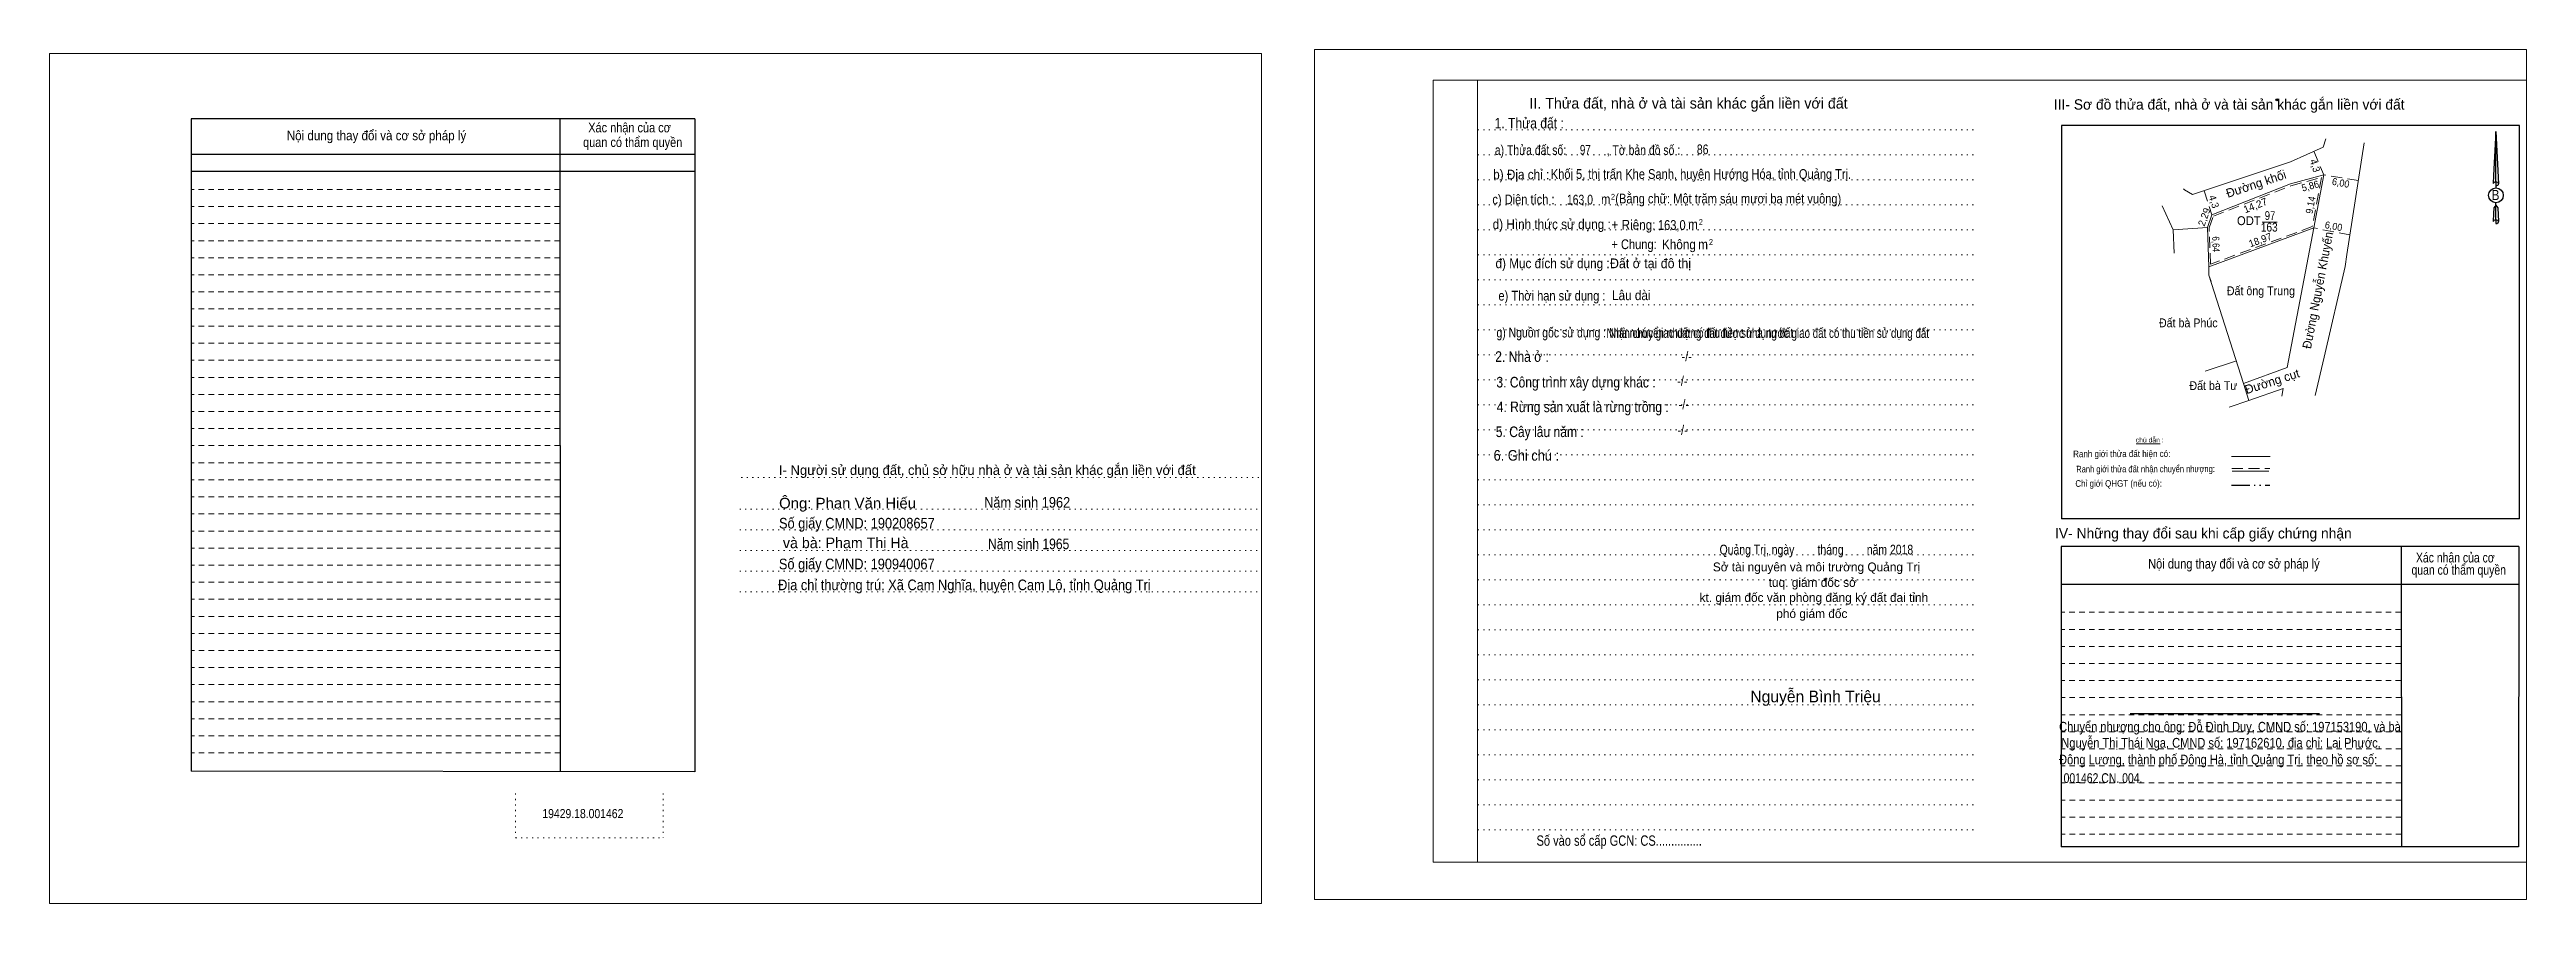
# Model space of a CAD drawing. Header units: metres. Extents: x 550975 to 552221, y 1838189 to 1838422.
# Drawn here: x 550974.9 to 551394.2, y 1838217.4 to 1838362.1 of the extents above; entities that cross this region are included whole.
import ezdxf
from ezdxf.enums import TextEntityAlignment as Align

# ---------------------------------------------------------------- set-up
doc = ezdxf.new("R2010")
doc.units = ezdxf.units.M
doc.header["$LTSCALE"] = 0.62
doc.header["$PDMODE"] = 32
doc.header["$PDSIZE"] = 0.31
for name, pattern in [('DASH_DOUBLE_DOT', [9.2, 5, -1.2, 0.3, -1.2, 0.3, -1.2]), ('DOTTED', [1.5, 0.3, -1.2]), ('MEDIUM_DASHED', [4.5, 3, -1.5]), ('SHORT_DASHED', [2.7, 1.5, -1.2])]:
    doc.linetypes.add(name, pattern=pattern)
for name, color, linetype, lineweight in [('1', 7, 'DOTTED', 13), ('10', 7, 'Continuous', 13), ('18', 7, 'Continuous', 25), ('2', 7, 'SHORT_DASHED', 13), ('28', 7, 'Continuous', 25), ('45', 7, 'Continuous', 25), ('55', 7, 'Continuous', 13), ('63', 7, 'Continuous', 13)]:
    doc.layers.add(name, color=color, linetype=linetype, lineweight=lineweight)
for name, color, linetype in [('26', 7, 'Continuous'), ('60', 7, 'Continuous'), ('62', 7, 'Continuous')]:
    doc.layers.add(name, color=color, linetype=linetype)

msp = doc.modelspace()

# ---------------------------------------------------------------- texts
at = {"layer": '10'}
for s, height, rotation, p in [('Đường khối', 1.5, 18.445, (551348.6827, 1838338.6385)), ('4,3', 1.2, 287.96, (551357.8552, 1838342.245)), ('4,3', 1.2, 287.973, (551340.7454, 1838336.1651)), ('Đường cụt', 1.5, 17.745, (551351.3914, 1838305.1685))]:
    msp.add_text(s, height=height, rotation=rotation, dxfattribs=at).set_placement(p, align=Align.CENTER)
at = {"layer": '10', "width": 0.95}
for s, height, rotation, p in [('6,00', 1.2, 349.256, (551362.6681, 1838338.9371)), ('6,00', 1.2, 349.256, (551361.4681, 1838331.5871)), ('Đường Nguyễn Khuyến', 1.5, 79.117, (551359.6234, 1838321.1884))]:
    msp.add_text(s, height=height, rotation=rotation, dxfattribs=at).set_placement(p, align=Align.CENTER)
at = {"layer": '10'}
for s, width, p in [('ODT', 0.95, (551347.22, 1838332.36)), ('163', 0.85, (551350.675, 1838331.26)), ('97', 0.8, (551350.805, 1838333.22)), ('Đất ông Trung', 0.9, (551349.26, 1838320.48)), ('Đất bà Phúc', 0.9, (551336.97, 1838315.05)), ('Đất bà Tư', 0.9, (551341.22, 1838304.42))]:
    msp.add_text(s, height=1.5, dxfattribs=dict(at, width=width)).set_placement(p, align=Align.CENTER)
at = {"layer": '18'}
for s, height, p in [('II. Thửa đất, nhà ở và tài sản khác gắn liền với đất', 1.8, (551252.36, 1838352.11)), ('Sở tài nguyên và môi trường Quảng Trị', 1.5, (551274.02, 1838273.7)), ('kt. giám đốc văn phòng đăng ký đất đai tỉnh', 1.5, (551273.585, 1838268.52)), ('tuq. giám đốc sở', 1.5, (551273.39, 1838271.07)), ('phó giám đốc', 1.5, (551273.235, 1838265.79)), ('Nguyễn Bình Triệu', 1.98, (551273.865, 1838251.51))]:
    msp.add_text(s, height=height, dxfattribs=at).set_placement(p, align=Align.CENTER)
for s, height, width, p in [('1. Thửa đất :', 1.8, 0.85, (551225.385, 1838348.73)), ('a) Thửa đất số:              , Tờ bản đồ số : ', 1.65, 0.8, (551235.5, 1838344.25)), ('97', 1.65, 0.75, (551234.885, 1838344.29)), ('86', 1.65, 0.8, (551254.75, 1838344.37)), ('b) Địa chỉ : ', 1.65, 0.9, (551224.31, 1838340.11)), ('Khối 5, thị trấn Khe Sanh, huyện Hướng Hóa, tỉnh Quảng Trị.', 1.65, 0.85, (551254.465, 1838340.19)), ('c) Diện tích :                                                   ', 1.65, 0.85, (551237.695, 1838335.89)), ('163,0', 1.65, 0.8, (551233.975, 1838335.85)), (' m', 1.65, 0.85, (551238.075, 1838335.93)), ('2', 1, 0.75, (551239.565, 1838336.65)), ('(Bằng chữ: Một trăm sáu mươi ba mét vuông)', 1.65, 0.85, (551259.085, 1838336.03)), ('B', 1.728, 0.85, (551388.985, 1838336.59)), ('d) Hình thức sử dụng :', 1.65, 0.9, (551229.195, 1838331.69)), ('+ Riêng: ', 1.65, 0.9, (551243.315, 1838331.59)), ('163,0', 1.65, 0.85, (551249.525, 1838331.55)), (' m', 1.65, 0.9, (551252.825, 1838331.67)), ('2', 1, 0.8, (551254.44, 1838332.37)), ('       + Chung:', 1.65, 0.85, (551241.31, 1838328.29)), ('Không', 1.65, 0.9, (551250.73, 1838328.27)), (' m', 1.65, 0.9, (551254.545, 1838328.27)), ('2', 1, 0.8, (551256.16, 1838328.99)), ('đ) Mục đích sử dụng :', 1.65, 0.9, (551229.345, 1838325.06)), ('Đất ở tại đô thị', 1.65, 0.95, (551245.925, 1838325.06)), ('e) Thời hạn sử dụng :', 1.65, 0.85, (551229.235, 1838319.58)), ('2. Nhà ở :', 1.8, 0.85, (551224.175, 1838309.19)), ('g) Nguồn gốc sử dụng :', 1.65, 0.8, (551229.12, 1838313.33)), ('Nhà nước giao đất có thu tiền sử dụng đất', 1.65, 0.75, (551254.5, 1838313.27)), ('3. Công trình xây dựng khác :', 1.8, 0.85, (551233.31, 1838304.85)), ('4. Rừng sản xuất là rừng trồng :', 1.8, 0.85, (551234.445, 1838300.67)), ('5. Cây lâu năm :', 1.8, 0.85, (551227.17, 1838296.45)), ('Quảng Trị, ngày        tháng        năm 2018', 1.65, 0.8, (551274.005, 1838276.56)), ('19429.18.001462', 1.55, 0.85, (551065.17, 1838231.89)), ('Số vào sổ cấp GCN: CS...............', 1.75, 0.8, (551240.62, 1838227.21))]:
    msp.add_text(s, height=height, dxfattribs=dict(at, width=width)).set_placement(p, align=Align.CENTER)
at = {"layer": '2'}
for s, width, p in [('Xác nhận của cơ', 0.85, (551073.075, 1838348.07)), ('Xác nhận của cơ', 0.85, (551073.075, 1838348.07)), ('Nội dung thay đổi và cơ sở pháp lý', 0.9, (551030.24, 1838346.73)), ('Nội dung thay đổi và cơ sở pháp lý', 0.9, (551030.24, 1838346.73)), (' quan có thẩm quyền', 0.85, (551073.345, 1838345.59)), (' quan có thẩm quyền', 0.85, (551073.345, 1838345.59))]:
    msp.add_text(s, height=1.63, dxfattribs=dict(at, width=width)).set_placement(p, align=Align.CENTER)
at = {"layer": '26', "width": 0.75}
msp.add_text('Nhận chuyển nhượng đất được nhà nước giao đất có thu tiền sử dụng đất', height=1.65, dxfattribs=at).set_placement((551265.77, 1838313.25), align=Align.CENTER)
at = {"layer": '28'}
for s, height, p in [('III- Sơ đồ thửa đất, nhà ở và tài sản khác gắn liền với đất', 1.75, (551343.9, 1838351.93)), ('I- Người sử dụng đất, chủ sở hữu nhà ở và tài sản khác gắn liền với đất', 1.653, (551133.645, 1838290.03)), ('và bà: Phạm Thị Hà', 1.8, (551109.675, 1838277.63)), ('IV- Những thay đổi sau khi cấp giấy chứng nhận', 1.75, (551339.525, 1838279.27))]:
    msp.add_text(s, height=height, dxfattribs=at).set_placement(p, align=Align.CENTER)
for s, height, width, p in [('-/-', 1.65, 0.85, (551252.055, 1838309.29)), ('-/-', 1.65, 0.85, (551251.315, 1838305.11)), ('-/-', 1.65, 0.85, (551251.575, 1838301.17)), ('-/-', 1.65, 0.85, (551251.355, 1838296.83)), ('Ông: Phan Văn Hiếu', 1.8, 1.05, (551109.98, 1838284.36)), ('Năm sinh 1962', 1.8, 0.9, (551140.39, 1838284.49)), ('Số giấy CMND: 190208657', 1.8, 0.9, (551111.565, 1838280.96)), ('Năm sinh 1965', 1.8, 0.85, (551140.64, 1838277.45)), ('Số giấy CMND: 190940067', 1.8, 0.9, (551111.545, 1838274.05)), ('Nội dung thay đổi và cơ sở pháp lý', 1.65, 0.85, (551344.69, 1838274.17)), (' quan có thẩm quyền', 1.65, 0.8, (551382.505, 1838273.13)), ('Xác nhận của cơ', 1.65, 0.8, (551382.175, 1838275.21)), ('Địa chỉ thường trú: Xã Cam Nghĩa, huyện Cam Lộ, tỉnh Quảng Trị', 1.8, 0.9, (551129.765, 1838270.51))]:
    msp.add_text(s, height=height, dxfattribs=dict(at, width=width)).set_placement(p, align=Align.CENTER)
at = {"layer": '45'}
for s, width, p in [('Chuyển nhượng cho ông: Đỗ Đình Duy, CMND số: 197153190, và bà', 0.85, (551344.02, 1838246.55)), ('Nguyễn Thị Thái Nga, CMND số: 197162610, địa chỉ: Lai Phước, ', 0.85, (551342.775, 1838243.83)), ('Đông Lương, thành phố Đông Hà, tỉnh Quảng Trị, theo hồ sơ số: ', 0.85, (551342.28, 1838241)), ('001462.CN. 004.', 0.8, (551322.53, 1838237.85))]:
    msp.add_text(s, height=1.65, dxfattribs=dict(at, width=width)).set_placement(p, align=Align.CENTER)
at = {"layer": '55'}
for s, height, width, p in [('Ranh giới thửa đất hiện có:', 1.13, 0.9, (551325.7038, 1838293.0576)), ('Ranh giới thửa đất nhận chuyển nhượng:', 1.12, 0.85, (551329.7338, 1838290.4862)), ('Chỉ giới QHGT (nếu có):', 1.125, 0.9, (551325.1788, 1838288.0362))]:
    msp.add_text(s, height=height, rotation=0.127, dxfattribs=dict(at, width=width)).set_placement(p, align=Align.CENTER)
msp.add_text('chú dẫn :', height=0.8323, rotation=359.976, dxfattribs=at).set_placement((551330.4348, 1838295.5388), align=Align.CENTER)
at = {"layer": '60', "width": 0.9}
msp.add_text('6. Ghi chú :', height=1.8, dxfattribs=at).set_placement((551224.895, 1838292.45), align=Align.CENTER)
at = {"layer": '62', "width": 0.9}
msp.add_text('Lâu dài', height=1.65, dxfattribs=at).set_placement((551242.67, 1838319.65), align=Align.CENTER)
at = {"layer": '63'}
for s, height, rotation, p in [('14,27', 1.25, 21.585, (551348.5501, 1838335.1078)), ('2,29', 1.2, 70.06, (551340.2216, 1838333.5354)), ('18,97', 1.2, 20.326, (551349.3516, 1838329.2748))]:
    msp.add_text(s, height=height, rotation=rotation, dxfattribs=at).set_placement(p, align=Align.CENTER)
for s, rotation, width, p in [('5,86', 15.127, 0.95, (551357.7734, 1838338.4129)), ('9,14', 79.28, 0.95, (551358.2623, 1838335.6484)), ('6,64', 271.898, 0.85, (551341.0552, 1838329.1049))]:
    msp.add_text(s, height=1.2, rotation=rotation, dxfattribs=dict(at, width=width)).set_placement(p, align=Align.CENTER)

# ---------------------------------------------------------------- linework, layer by layer
at = {"layer": '1', "linetype": 'Continuous'}
for p, q in [((551209.12, 1838356.91), (551394.22, 1838356.91)), ((551209.12, 1838356.91), (551209.12, 1838224.41)), ((551394.22, 1838356.91), (551394.22, 1838223.31)), ((551209.12, 1838224.41), (551394.22, 1838224.41))]:
    msp.add_line(p, q, dxfattribs=at)
at = {"layer": '1'}
for p, q in [((551216.62, 1838356.91), (551216.62, 1838224.41)), ((551216.62, 1838356.91), (551216.62, 1838224.41)), ((551216.7, 1838348.51), (551301.24, 1838348.51)), ((551216.7, 1838344.27), (551301.24, 1838344.27)), ((551216.7, 1838340.05), (551301.24, 1838340.05)), ((551216.7, 1838335.81), (551301.24, 1838335.81)), ((551216.7, 1838331.57), (551301.24, 1838331.57)), ((551216.7, 1838327.33), (551301.24, 1838327.33)), ((551216.7, 1838323.09), (551301.24, 1838323.09)), ((551216.7, 1838318.87), (551301.24, 1838318.87)), ((551216.7, 1838314.63), (551301.24, 1838314.63)), ((551216.7, 1838310.39), (551301.24, 1838310.39)), ((551216.7, 1838306.15), (551301.24, 1838306.15)), ((551216.7, 1838301.93), (551301.24, 1838301.93)), ((551216.7, 1838297.69), (551301.24, 1838297.69)), ((551216.7, 1838293.45), (551301.24, 1838293.45)), ((551092, 1838289.61), (551180.06, 1838289.61)), ((551216.7, 1838289.21), (551301.24, 1838289.21)), ((551091.72, 1838284.21), (551179.76, 1838284.21)), ((551216.7, 1838284.97), (551301.24, 1838284.97)), ((551091.72, 1838280.71), (551179.76, 1838280.71)), ((551216.7, 1838280.73), (551301.24, 1838280.73)), ((551091.72, 1838277.21), (551179.76, 1838277.21)), ((551091.72, 1838273.71), (551179.76, 1838273.71)), ((551216.7, 1838276.51), (551301.24, 1838276.51)), ((551091.72, 1838270.21), (551179.76, 1838270.21)), ((551216.7, 1838272.27), (551301.24, 1838272.27)), ((551216.7, 1838268.03), (551301.24, 1838268.03)), ((551216.7, 1838263.79), (551301.24, 1838263.79)), ((551216.7, 1838259.57), (551301.24, 1838259.57)), ((551216.7, 1838255.33), (551301.24, 1838255.33)), ((551216.7, 1838251.09), (551301.24, 1838251.09)), ((551216.7, 1838246.85), (551301.24, 1838246.85)), ((551216.7, 1838242.61), (551301.24, 1838242.61)), ((551053.78, 1838236.07), (551053.78, 1838228.57)), ((551078.76, 1838236.07), (551078.76, 1838228.57)), ((551216.7, 1838238.39), (551301.24, 1838238.39)), ((551216.7, 1838234.15), (551301.24, 1838234.15)), ((551053.78, 1838228.57), (551078.76, 1838228.57)), ((551216.7, 1838229.91), (551301.24, 1838229.91))]:
    msp.add_line(p, q, dxfattribs=at)
at = {"layer": '1', "linetype": 'Continuous'}
for points in [[(550974.88, 1838217.43), (551180.08, 1838217.43), (551180.08, 1838361.43), (550974.88, 1838361.43)], [(550974.88, 1838361.43), (551180.08, 1838361.43), (551180.08, 1838217.43), (550974.88, 1838217.43)], [(550974.88, 1838217.43), (551180.08, 1838217.43), (551180.08, 1838361.43), (550974.88, 1838361.43)], [(551189.02, 1838218.11), (551394.22, 1838218.11), (551394.22, 1838362.11), (551189.02, 1838362.11)], [(551216.62, 1838356.91), (551394.22, 1838356.91), (551394.22, 1838224.41), (551216.62, 1838224.41)]]:
    msp.add_lwpolyline(points, close=True, dxfattribs=at)
at = {"layer": '10', "linetype": 'MEDIUM_DASHED'}
for p, q in [((551358.25, 1838344.88), (551359.91, 1838340.86)), ((551365.76, 1838339.89), (551359.91, 1838340.86)), ((551339.65, 1838338.18), (551340.98, 1838334.08)), ((551364.33, 1838330.72), (551358.21, 1838331.88))]:
    msp.add_line(p, q, dxfattribs=at)
at = {"layer": '10'}
for p, q in [((551360.24, 1838347), (551359.81, 1838345.59)), ((551366.75, 1838346.29), (551363.81, 1838327.38)), ((551354.25, 1838339.33), (551359.91, 1838340.86)), ((551354.25, 1838339.33), (551340.98, 1838334.08)), ((551340.98, 1838334.08), (551340.2, 1838331.93)), ((551349.5, 1838332.87), (551352, 1838332.87)), ((551340.2, 1838331.93), (551334.42, 1838331.57)), ((551340.42, 1838325.29), (551340.47, 1838323.9)), ((551340.47, 1838323.9), (551340.83, 1838322.78)), ((551363.81, 1838327.38), (551363.5, 1838325.37)), ((551345.11, 1838309.35), (551339.83, 1838307.63)), ((551353.05, 1838304.7), (551352.8, 1838303.38)), ((551347.21, 1838302.67), (551343.87, 1838301.5))]:
    msp.add_line(p, q, dxfattribs=at)
for points in [[(551359.81, 1838345.59), (551354.3, 1838343.07), (551337.69, 1838337.53), (551336.35, 1838338.31), (551336.15, 1838338.52)], [(551359.91, 1838340.86), (551358.21, 1838331.88), (551340.42, 1838325.29)], [(551332.53, 1838335.63), (551334.42, 1838331.57), (551334.58, 1838327.62)], [(551340.47, 1838323.9), (551340.42, 1838325.29), (551340.2, 1838331.93)], [(551346.33, 1838305.53), (551353.72, 1838308.24), (551358.21, 1838331.88)], [(551340.42, 1838325.29), (551340.47, 1838323.9), (551346.33, 1838305.53), (551347.21, 1838302.67), (551353.05, 1838304.7)], [(551363.5, 1838325.37), (551359.96, 1838310.01), (551358.45, 1838303.49)]]:
    msp.add_lwpolyline(points, dxfattribs=at)
at = {"layer": '18'}
for p, q in [((551389.04, 1838348.21), (551389.5, 1838339.37)), ((551389.04, 1838348.21), (551389.5, 1838339.37)), ((551389.04, 1838348.21), (551389.5, 1838339.37)), ((551388.66, 1838340.75), (551388.58, 1838339.39)), ((551389.04, 1838339.67), (551389.04, 1838339.33)), ((551389.04, 1838339.33), (551389.04, 1838339.07)), ((551389.04, 1838339.07), (551389.04, 1838338.73)), ((551389.04, 1838339.07), (551389.04, 1838338.73)), ((551389.04, 1838339.07), (551389.04, 1838338.73)), ((551389.5, 1838339.37), (551389.5, 1838339.39)), ((551389.04, 1838335.75), (551389.04, 1838336.15)), ((551389.04, 1838335.75), (551389.04, 1838336.15)), ((551389.04, 1838335.75), (551389.04, 1838336.15)), ((551389.04, 1838335.75), (551389.38, 1838335.27)), ((551389.04, 1838335.75), (551389.38, 1838335.27)), ((551389.04, 1838335.75), (551389.38, 1838335.27)), ((551389.04, 1838333.25), (551389.04, 1838332.91)), ((551389.04, 1838332.91), (551389.04, 1838332.65)), ((551389.38, 1838335.27), (551389.5, 1838332.95)), ((551389.38, 1838335.27), (551389.5, 1838332.95)), ((551389.38, 1838335.27), (551389.5, 1838332.95)), ((551389.5, 1838332.95), (551389.5, 1838332.97))]:
    msp.add_line(p, q, dxfattribs=at)
for points in [[(551389.04, 1838339.67), (551389.04, 1838348.21), (551388.66, 1838340.75)], [(551389.04, 1838333.25), (551389.04, 1838335.75), (551388.7, 1838335.27), (551388.66, 1838334.33), (551388.58, 1838332.97)]]:
    msp.add_lwpolyline(points, dxfattribs=at)
msp.add_ellipse((551389.0536, 1838337.4147), major_axis=(0, 1.258), ratio=0.983453, dxfattribs=at)
for centre, start_param, end_param in [((551389.054, 1838339.3532), 1.57079633, 3.07445202), ((551389.054, 1838339.3532), 0.06714063, 1.57079633), ((551389.054, 1838339.3532), 4.71238898, 6.28318531), ((551389.054, 1838332.9327), 2.49106941, 3.07427841), ((551389.054, 1838332.9327), 1.57079633, 2.49106941), ((551389.054, 1838332.9327), 0.06714063, 1.57079633), ((551389.054, 1838332.9327), 4.71238898, 6.28318531)]:
    msp.add_ellipse(centre, major_axis=(0.4535, 0), ratio=0.655448, start_param=start_param, end_param=end_param, dxfattribs=at)
at = {"layer": '2', "linetype": 'Continuous', "lineweight": 25}
for p, q in [((551084.14, 1838350.39), (550998.88, 1838350.39)), ((550998.88, 1838350.39), (550998.88, 1838239.87)), ((551061.3, 1838350.39), (551061.34, 1838239.77)), ((551084.14, 1838344.35), (550998.98, 1838344.35)), ((551084.14, 1838341.45), (550998.98, 1838341.45))]:
    msp.add_line(p, q, dxfattribs=at)
at = {"layer": '2'}
for p, q in [((551061.3, 1838338.39), (550998.86, 1838338.39)), ((551061.3, 1838335.49), (550998.86, 1838335.49)), ((551061.3, 1838335.49), (550998.88, 1838335.49)), ((551061.3, 1838332.61), (550998.88, 1838332.61)), ((551061.3, 1838329.71), (550998.88, 1838329.71)), ((551061.3, 1838326.83), (550998.88, 1838326.83)), ((551061.3, 1838323.93), (550998.88, 1838323.93)), ((551061.3, 1838321.03), (550998.88, 1838321.03)), ((551061.32, 1838318.15), (550998.88, 1838318.15)), ((551061.32, 1838315.25), (550998.88, 1838315.25)), ((551061.32, 1838312.35), (550998.88, 1838312.35)), ((551061.32, 1838309.47), (550998.88, 1838309.47)), ((551061.32, 1838306.57), (550998.88, 1838306.57)), ((551061.32, 1838303.69), (550998.88, 1838303.69)), ((551061.32, 1838300.79), (550998.88, 1838300.79)), ((551061.32, 1838297.89), (550998.88, 1838297.89)), ((551061.32, 1838295.01), (550998.88, 1838295.01)), ((551061.32, 1838292.11), (550998.88, 1838292.11)), ((551061.32, 1838289.21), (550998.88, 1838289.21)), ((551061.32, 1838286.33), (550998.88, 1838286.33)), ((551061.32, 1838283.43), (550998.88, 1838283.43)), ((551061.32, 1838280.53), (550998.88, 1838280.53)), ((551061.34, 1838277.65), (550998.88, 1838277.65)), ((551061.34, 1838274.75), (550998.88, 1838274.75)), ((551061.34, 1838271.87), (550998.88, 1838271.87)), ((551061.34, 1838268.97), (550998.88, 1838268.97)), ((551061.34, 1838266.07), (550998.88, 1838266.07)), ((551061.34, 1838263.19), (550998.88, 1838263.19)), ((551373, 1838263.87), (551315.42, 1838263.87)), ((551373, 1838260.99), (551315.42, 1838260.99)), ((551061.34, 1838260.29), (550998.88, 1838260.29)), ((551061.34, 1838257.39), (550998.88, 1838257.39)), ((551373, 1838258.09), (551315.42, 1838258.09)), ((551061.34, 1838254.51), (550998.88, 1838254.51)), ((551373, 1838255.21), (551315.42, 1838255.21)), ((551061.34, 1838251.61), (550998.88, 1838251.61)), ((551061.34, 1838248.73), (550998.88, 1838248.73)), ((551373.02, 1838252.31), (551315.42, 1838252.31)), ((551373.02, 1838249.41), (551315.42, 1838249.41)), ((551061.34, 1838245.83), (550998.88, 1838245.83)), ((551373.02, 1838246.53), (551315.42, 1838246.53)), ((551061.34, 1838242.93), (550998.88, 1838242.93)), ((551373.02, 1838243.63), (551315.42, 1838243.63)), ((551373.02, 1838240.73), (551315.42, 1838240.73)), ((551373.04, 1838237.85), (551315.42, 1838237.85)), ((551373.04, 1838234.95), (551315.42, 1838234.95)), ((551373.04, 1838232.07), (551315.42, 1838232.07)), ((551373.04, 1838229.17), (551315.42, 1838229.17))]:
    msp.add_line(p, q, dxfattribs=at)
at = {"layer": '2', "linetype": 'Continuous', "lineweight": 25}
msp.add_lwpolyline([(551084.14, 1838350.39), (551084.1, 1838239.75), (550998.88, 1838239.87)], dxfattribs=at)
at = {"layer": '28'}
for p, q in [((551315.5, 1838349.25), (551315.5, 1838282.61)), ((551393.02, 1838282.61), (551315.5, 1838282.61)), ((551373, 1838277.91), (551373.04, 1838227.03)), ((551392.94, 1838277.91), (551392.9, 1838227.03)), ((551392.94, 1838271.45), (551315.42, 1838271.45)), ((551392.9, 1838227.03), (551315.42, 1838227.03))]:
    msp.add_line(p, q, dxfattribs=at)
at = {"layer": '28', "linetype": 'SHORT_DASHED', "lineweight": 13}
msp.add_line((551373, 1838266.77), (551315.42, 1838266.77), dxfattribs=at)
at = {"layer": '28'}
for points in [[(551393.02, 1838282.61), (551393.02, 1838349.25), (551315.5, 1838349.25)], [(551392.94, 1838277.91), (551315.42, 1838277.91), (551315.42, 1838227.03)]]:
    msp.add_lwpolyline(points, dxfattribs=at)
msp.add_point((551351.96, 1838353.57), dxfattribs=at)
at = {"layer": '45'}
msp.add_line((551359.17, 1838249.58), (551327.15, 1838249.58), dxfattribs=at)
at = {"layer": '55'}
for p, q in [((551328.12, 1838295.32), (551332.18, 1838295.3)), ((551344.31, 1838293.14), (551350.81, 1838293.14)), ((551344.37, 1838290.68), (551350.61, 1838290.68)), ((551344.37, 1838290.68), (551350.61, 1838290.68))]:
    msp.add_line(p, q, dxfattribs=at)
at = {"layer": '55', "linetype": 'MEDIUM_DASHED'}
msp.add_line((551344.35, 1838291.1), (551350.75, 1838291.1), dxfattribs=at)
at = {"layer": '55', "linetype": 'DASH_DOUBLE_DOT', "lineweight": 25}
msp.add_line((551344.27, 1838288.28), (551350.77, 1838288.28), dxfattribs=at)
at = {"layer": '63', "linetype": 'MEDIUM_DASHED'}
msp.add_lwpolyline([(551359.53, 1838340.45), (551357.95, 1838332.1), (551340.71, 1838325.72), (551340.5, 1838331.88), (551341.22, 1838333.85), (551354.34, 1838339.04)], close=True, dxfattribs=at)

msp.set_redraw_order([(e.dxf.handle, doc.entitydb.next_handle()) for e in msp.query("TEXT MTEXT ATTDEF DIMENSION ARC_DIMENSION")])  # texts and dimensions are drawn at this point

doc.saveas('drawing.dxf')
